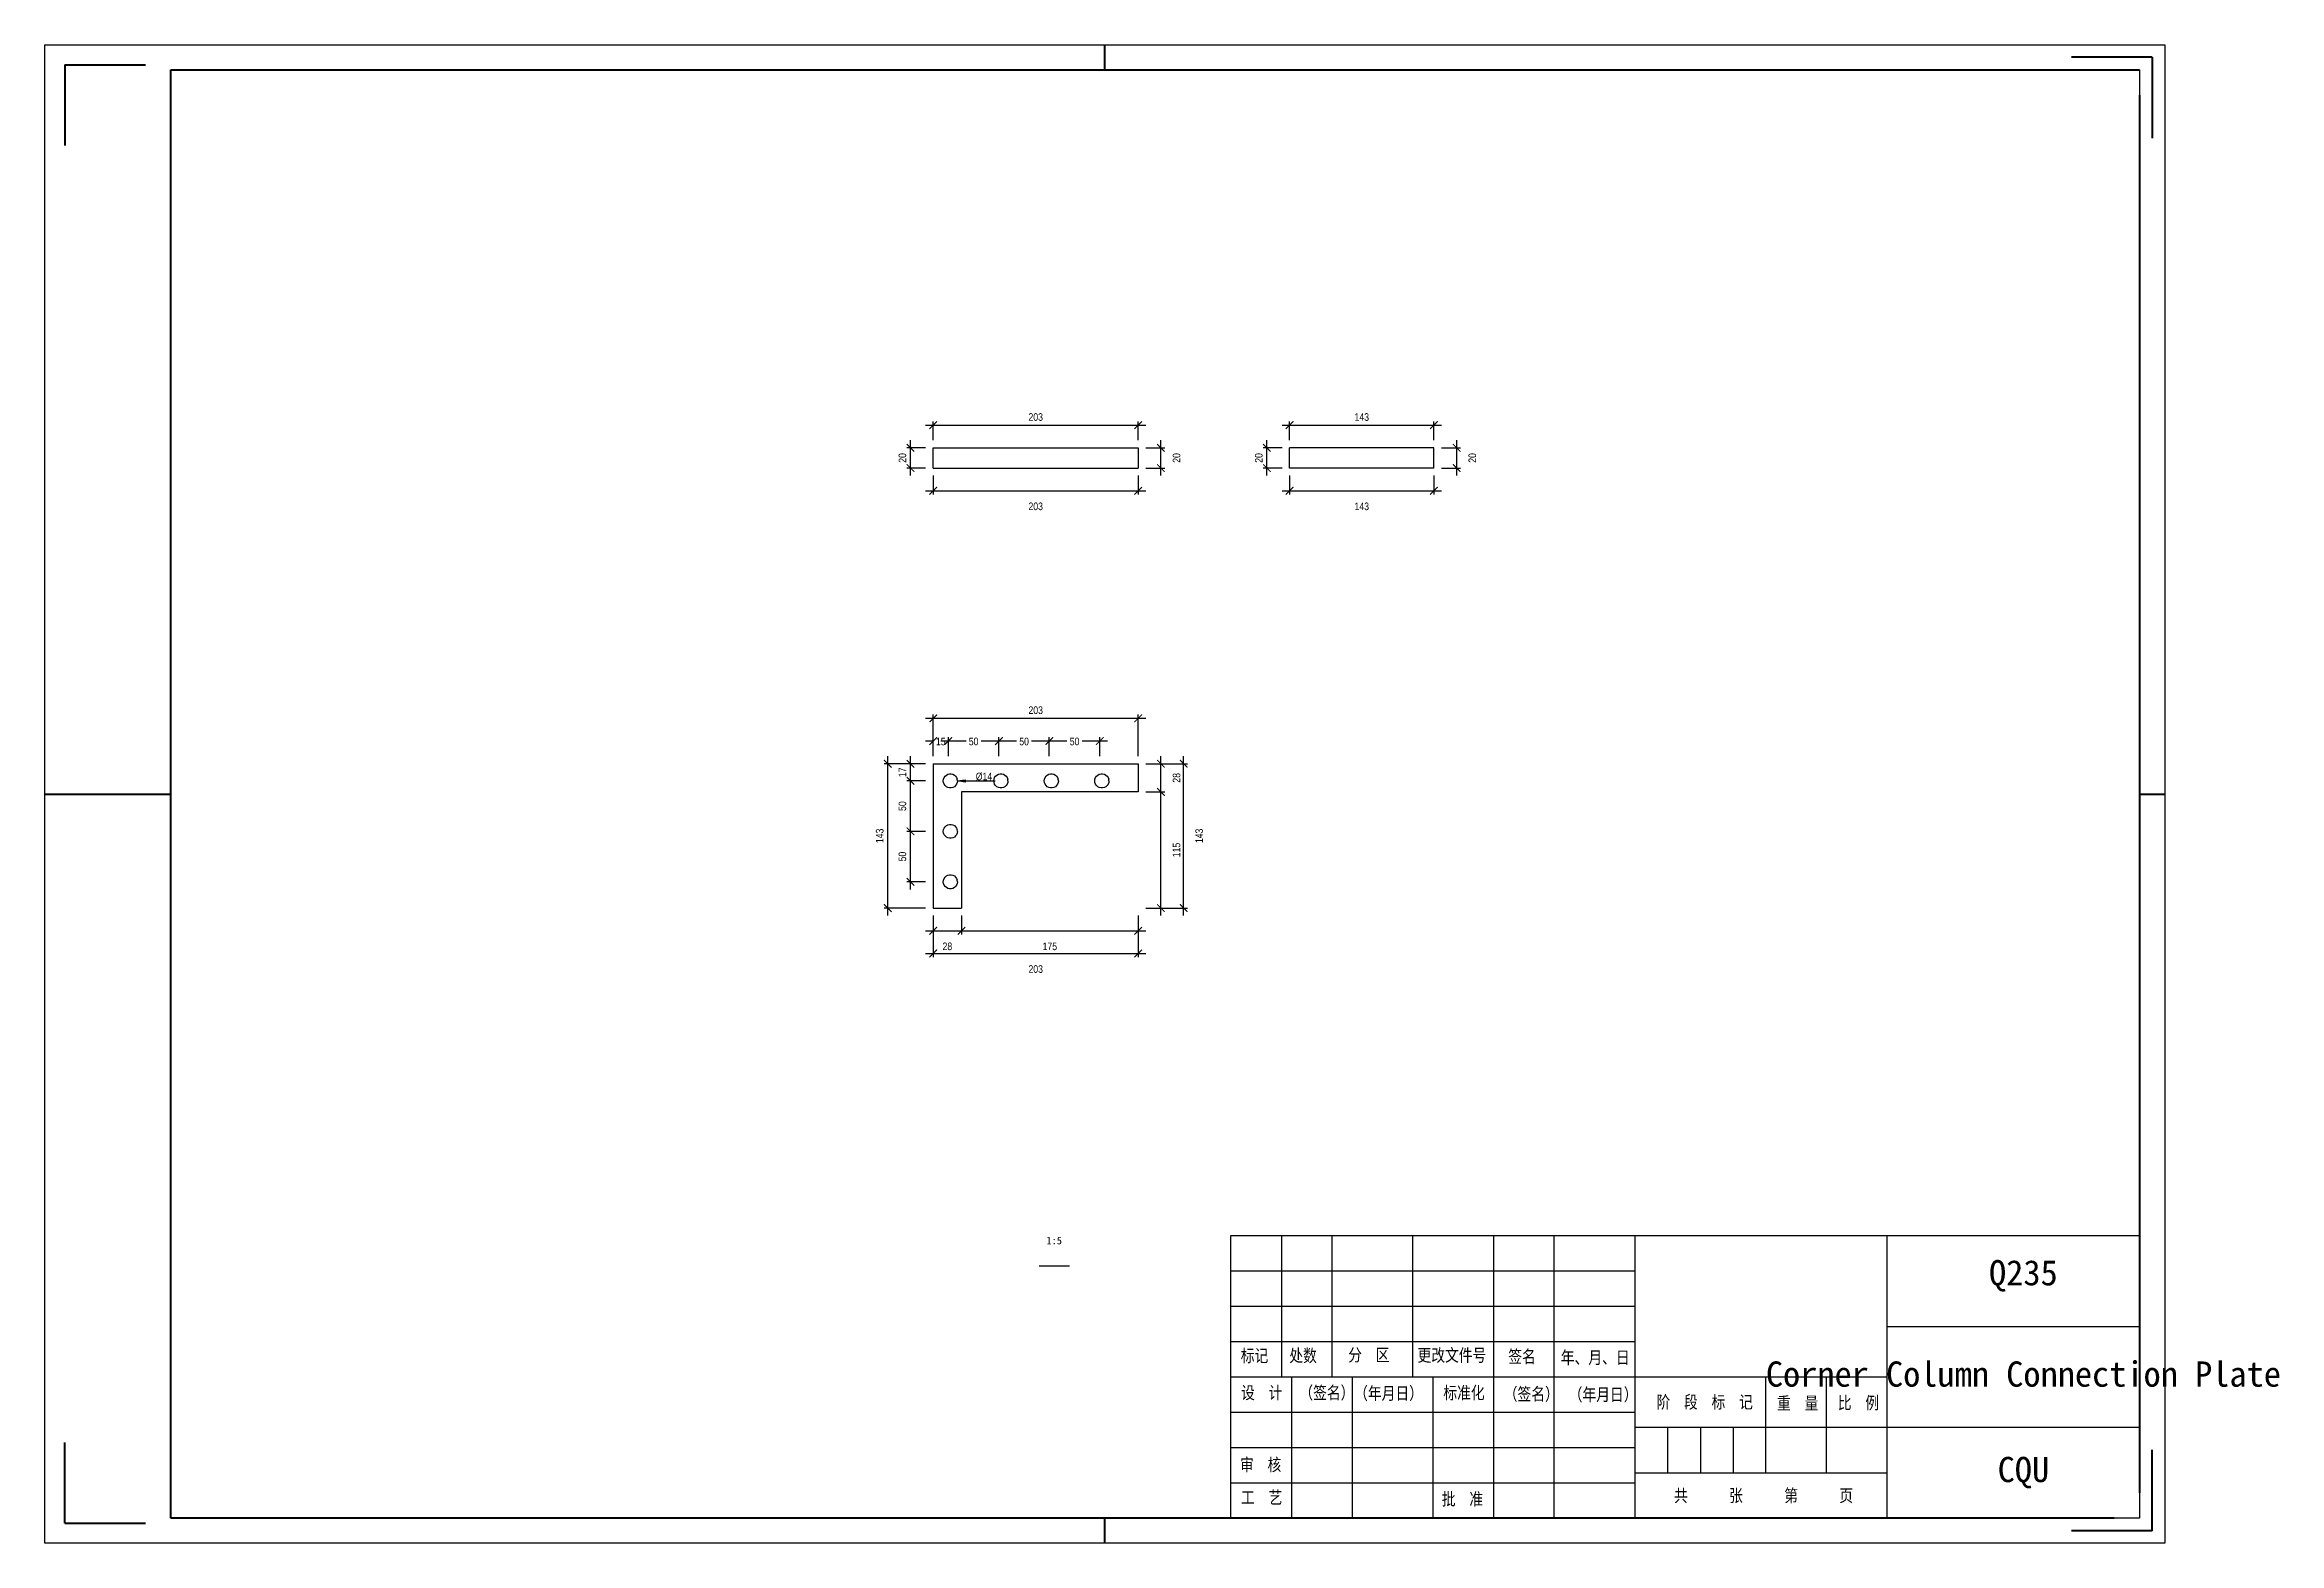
# Model space of a CAD drawing. Header units: millimetres. Extents: x 0 to 1925, y 0 to 4345.
# Drawn here: x 1470 to 1912.7, y 0 to 297 of the extents above; entities that cross this region are included whole.
import ezdxf

# ---------------------------------------------------------------- set-up
doc = ezdxf.new("R2010")
doc.units = ezdxf.units.MM
doc.layers.add('总内框线', color=7, linetype='Continuous', lineweight=50)
doc.layers.add('总外框线', color=7, linetype='Continuous', lineweight=30)
doc.styles.add('OpenSansCondensed-Light', font='OpenSansCondensed-Light.ttf')
doc.styles.add('陈杰（2）', font='gbenor.shx', dxfattribs={"width": 0.8, "bigfont": 'gbcbig.shx'})
doc.dimstyles.new('EZ_RADIUS', dxfattribs={"dimtxt": 0.25, "dimasz": 0.25, "dimexe": 0.375, "dimexo": 0.125, "dimgap": 0.1, "dimtad": 1, "dimlfac": 100, "dimzin": 12, "dimdsep": 46, "dimtxsty": 'OpenSansCondensed-Light', "dimblk": 'CLOSEDBLANK', "dimcen": 0, "dimazin": 3, "dimtfac": 0.5, "dimtofl": 0, "dimtmove": 1, "dimatfit": 3, "dimarcsym": 0})
doc.dimstyles.new('EZDXF', dxfattribs={"dimtxt": 0.25, "dimasz": 0.175, "dimexe": 0.375, "dimexo": 0.125, "dimgap": 0.1, "dimtad": 1, "dimlfac": 100, "dimzin": 12, "dimdsep": 46, "dimtxsty": 'OpenSansCondensed-Light', "dimblk": 'ARCHTICK', "dimcen": 2.5, "dimazin": 3, "dimtfac": 0.5, "dimtmove": 2, "dimatfit": 3, "dimarcsym": 0})

msp = doc.modelspace()

# ---------------------------------------------------------------- texts
at = {"attachment_point": 5}
for s, insert, char_height in [('1:5', (1670, 60), 1.5), ('Q235', (1862, 53), 5), ('Corner Column Connection Plate', (1862, 33.5), 5), ('CQU', (1862, 14), 5)]:
    msp.add_mtext(s, dxfattribs=dict(at, insert=insert, char_height=char_height))
at = {"char_height": 2.5, "width": 93.0192856, "attachment_point": 1, "style": '陈杰（2）'}
for s, insert in [('{\\fSimSun|b0|i0|c134|p2;标记}', (1706.95482, 38.44053)), ('{\\fSimSun|b0|i0|c134|p2;处数}', (1716.57596, 38.45543)), ('{\\fSimSun|b0|i0|c134|p2;分\u3000区}', (1728.23692, 38.57959)), ('{\\fSimSun|b0|i0|c134|p2;更改文件号}', (1741.97169, 38.52496)), ('{\\fSimSun|b0|i0|c134|p2;签名}', (1759.95608, 38.2667)), ('{\\fSimSun|b0|i0|c134|p2;年、月、日}', (1770.35064, 38.07301)), ('{\\fSimSun|b0|i0|c134|p2;设\u3000计}', (1707.01432, 31.10007)), ('{\\fSimSun|b0|i0|c134|p2;（签名）}', (1718.55629, 31.10007)), ('{\\fSimSun|b0|i0|c134|p2;\u3000（年月日）}', (1726.68156, 30.98584)), ('{\\fSimSun|b0|i0|c134|p2;标准化}', (1747.08823, 31.08517)), ('{\\fSimSun|b0|i0|c134|p2;（签名）}', (1759.05516, 30.83685)), ('{\\fSimSun|b0|i0|c134|p2;（年月日）}', (1771.923, 30.73752)), ('{\\fSimSun|b0|i0|c134|p2;阶\u3000段\u3000标\u3000记}', (1789.30395, 29.25254)), ('{\\fSimSun|b0|i0|c134|p2;重\u3000量}', (1813.18681, 29.02408)), ('{\\fSimSun|b0|i0|c134|p2;比\u3000例}', (1825.23873, 29.09361)), ('{\\fSimSun|b0|i0|c134|p2;审\u3000核}', (1706.81034, 16.83138)), ('{\\fSimSun|b0|i0|c134|p2;工\u3000艺}', (1707.01432, 10.34515)), ('{\\fSimSun|b0|i0|c134|p2;批\u3000准}', (1746.78226, 10.0273)), ('{\\fSimSun|b0|i0|c134|p2;共\u3000\u3000\u3000张\u3000\u3000\u3000第\u3000\u3000\u3000页}', (1792.79713, 10.72757))]:
    msp.add_mtext(s, dxfattribs=dict(at, insert=insert))

# ---------------------------------------------------------------- blocks, each defined once
blk = doc.blocks.new('_ARCHTICK')
at = {"color": 0, "linetype": 'ByBlock', "const_width": 0.15}
blk.add_lwpolyline([(-0.5, -0.5), (0.5, 0.5)], dxfattribs=at)
blk = doc.blocks.new('_CLOSED')
at = {"color": 0, "linetype": 'ByBlock'}
blk.add_line((0, 0), (-1, 0), dxfattribs=at)
blk.add_lwpolyline([(-1, 0.16), (0, 0), (-1, -0.16)], close=True, dxfattribs=at)
blk = doc.blocks.new('*D47')
at = {"transparency": 16777216}
for p, q in [((1652.33, 151.1), (1653.83, 151.1)), ((1653.83, 151.1), (1658.33, 151.1))]:
    blk.add_line(p, q, dxfattribs=at)
at = {"layer": 'Defpoints', "transparency": 16777216}
for p in [(1649.43, 151.1), (1650.83, 151.1)]:
    blk.add_point(p, dxfattribs=at)
at = {"transparency": 16777216, "xscale": 1.5, "yscale": 1.5, "rotation": 179.9999999999997}
blk.add_blockref('_CLOSED', (1650.83, 151.1), dxfattribs=at)
at = {"transparency": 16777216, "insert": (1656.08, 151.95), "char_height": 1.5, "attachment_point": 5, "style": 'OpenSansCondensed-Light'}
blk.add_mtext('%%c14', dxfattribs=at)

# ---------------------------------------------------------------- dimensions: what is measured, and where the dimension line sits
for base, p1, p2, location, override in [((1646.02901, 221.6), (1646.02901, 217.1), (1686.62901, 217.1), (1666.32901, 223.2), {"dimtxt": 1.5, "dimasz": 1.5, "dimexe": 0.75, "dimexo": 1.5, "dimtad": 1, "dimlfac": 5, "dimblk": 'ARCHTICK', "dimsah": 0, "dimtsz": 0, "dimdle": 1.5, "dimtmove": 2}), ((1716.62901, 221.6), (1716.62901, 217.1), (1745.22901, 217.1), (1730.92901, 223.2), {"dimtxt": 1.5, "dimasz": 1.5, "dimexe": 0.75, "dimexo": 1.5, "dimtad": 1, "dimlfac": 5, "dimblk": 'ARCHTICK', "dimsah": 0, "dimtsz": 0, "dimdle": 1.5, "dimtmove": 2}), ((1646.02901, 208.6), (1646.02901, 213.1), (1686.62901, 213.1), (1666.32901, 205.5), {"dimtxt": 1.5, "dimasz": 1.5, "dimexe": 0.75, "dimexo": 1.5, "dimtad": 4, "dimlfac": 5, "dimblk": 'ARCHTICK', "dimsah": 0, "dimtsz": 0, "dimdle": 1.5, "dimtmove": 2}), ((1716.62901, 208.6), (1716.62901, 213.1), (1745.22901, 213.1), (1730.92901, 205.5), {"dimtxt": 1.5, "dimasz": 1.5, "dimexe": 0.75, "dimexo": 1.5, "dimtad": 4, "dimlfac": 5, "dimblk": 'ARCHTICK', "dimsah": 0, "dimtsz": 0, "dimdle": 1.5, "dimtmove": 2}), ((1646.02901, 163.5), (1646.02901, 154.5), (1686.62901, 154.5), (1666.32901, 165.1), {"dimtxt": 1.5, "dimasz": 1.5, "dimexe": 0.75, "dimexo": 1.5, "dimtad": 1, "dimlfac": 5, "dimblk": 'ARCHTICK', "dimsah": 0, "dimtsz": 0, "dimdle": 1.5, "dimtmove": 2}), ((1649.02901, 159), (1649.02901, 154.5), (1646.02901, 154.5), (1647.52901, 158.9), {"dimtxt": 1.5, "dimasz": 1.5, "dimexe": 0.75, "dimexo": 1.5, "dimtad": 1, "dimlfac": 5, "dimblk": 'ARCHTICK', "dimsah": 0, "dimtsz": 0, "dimdle": 1.5, "dimtmove": 2}), ((1659.02901, 159), (1659.02901, 154.5), (1649.02901, 154.5), (1654.02901, 158.9), {"dimtxt": 1.5, "dimasz": 1.5, "dimexe": 0.75, "dimexo": 1.5, "dimtad": 1, "dimlfac": 5, "dimblk": 'ARCHTICK', "dimsah": 0, "dimtsz": 0, "dimdle": 1.5, "dimtmove": 2}), ((1669.02901, 159), (1669.02901, 154.5), (1659.02901, 154.5), (1664.02901, 158.9), {"dimtxt": 1.5, "dimasz": 1.5, "dimexe": 0.75, "dimexo": 1.5, "dimtad": 1, "dimlfac": 5, "dimblk": 'ARCHTICK', "dimsah": 0, "dimtsz": 0, "dimdle": 1.5, "dimtmove": 2}), ((1679.02901, 159), (1679.02901, 154.5), (1669.02901, 154.5), (1674.02901, 158.9), {"dimtxt": 1.5, "dimasz": 1.5, "dimexe": 0.75, "dimexo": 1.5, "dimtad": 1, "dimlfac": 5, "dimblk": 'ARCHTICK', "dimsah": 0, "dimtsz": 0, "dimdle": 1.5, "dimtmove": 2}), ((1646.02901, 121.4), (1646.02901, 125.9), (1651.62901, 125.9), (1648.82901, 118.3), {"dimtxt": 1.5, "dimasz": 1.5, "dimexe": 0.75, "dimexo": 1.5, "dimtad": 4, "dimlfac": 5, "dimblk": 'ARCHTICK', "dimsah": 0, "dimtsz": 0, "dimdle": 1.5, "dimtmove": 2}), ((1646.02901, 116.9), (1646.02901, 125.9), (1686.62901, 125.9), (1666.32901, 113.8), {"dimtxt": 1.5, "dimasz": 1.5, "dimexe": 0.75, "dimexo": 1.5, "dimtad": 4, "dimlfac": 5, "dimblk": 'ARCHTICK', "dimsah": 0, "dimtsz": 0, "dimdle": 1.5, "dimtmove": 2}), ((1651.62901, 121.4), (1651.62901, 125.9), (1686.62901, 125.9), (1669.12901, 118.3), {"dimtxt": 1.5, "dimasz": 1.5, "dimexe": 0.75, "dimexo": 1.5, "dimtad": 4, "dimlfac": 5, "dimblk": 'ARCHTICK', "dimsah": 0, "dimtsz": 0, "dimdle": 1.5, "dimtmove": 2})]:
    msp.add_linear_dim(base=base, p1=p1, p2=p2, location=location, dimstyle='EZDXF', override=override).render()
for base, p1, p2, location, override in [((1641.52901, 213.1), (1646.02901, 213.1), (1646.02901, 217.1), (1639.92901, 215.1), {"dimtxt": 1.5, "dimasz": 1.5, "dimexe": 0.75, "dimexo": 1.5, "dimtad": 1, "dimlfac": 5, "dimblk": 'ARCHTICK', "dimsah": 0, "dimtsz": 0, "dimdle": 1.5, "dimtmove": 2}), ((1691.12901, 213.1), (1686.62901, 213.1), (1686.62901, 217.1), (1694.22901, 215.1), {"dimtxt": 1.5, "dimasz": 1.5, "dimexe": 0.75, "dimexo": 1.5, "dimtad": 4, "dimlfac": 5, "dimblk": 'ARCHTICK', "dimsah": 0, "dimtsz": 0, "dimdle": 1.5, "dimtmove": 2}), ((1712.12901, 213.1), (1716.62901, 213.1), (1716.62901, 217.1), (1710.52901, 215.1), {"dimtxt": 1.5, "dimasz": 1.5, "dimexe": 0.75, "dimexo": 1.5, "dimtad": 1, "dimlfac": 5, "dimblk": 'ARCHTICK', "dimsah": 0, "dimtsz": 0, "dimdle": 1.5, "dimtmove": 2}), ((1749.72901, 213.1), (1745.22901, 213.1), (1745.22901, 217.1), (1752.82901, 215.1), {"dimtxt": 1.5, "dimasz": 1.5, "dimexe": 0.75, "dimexo": 1.5, "dimtad": 4, "dimlfac": 5, "dimblk": 'ARCHTICK', "dimsah": 0, "dimtsz": 0, "dimdle": 1.5, "dimtmove": 2}), ((1637.02901, 125.9), (1646.02901, 125.9), (1646.02901, 154.5), (1635.42901, 140.2), {"dimtxt": 1.5, "dimasz": 1.5, "dimexe": 0.75, "dimexo": 1.5, "dimtad": 1, "dimlfac": 5, "dimblk": 'ARCHTICK', "dimsah": 0, "dimtsz": 0, "dimdle": 1.5, "dimtmove": 2}), ((1641.52901, 151.1), (1646.02901, 151.1), (1646.02901, 154.5), (1639.92901, 152.8), {"dimtxt": 1.5, "dimasz": 1.5, "dimexe": 0.75, "dimexo": 1.5, "dimtad": 1, "dimlfac": 5, "dimblk": 'ARCHTICK', "dimsah": 0, "dimtsz": 0, "dimdle": 1.5, "dimtmove": 2}), ((1691.12901, 148.9), (1686.62901, 148.9), (1686.62901, 154.5), (1694.22901, 151.7), {"dimtxt": 1.5, "dimasz": 1.5, "dimexe": 0.75, "dimexo": 1.5, "dimtad": 4, "dimlfac": 5, "dimblk": 'ARCHTICK', "dimsah": 0, "dimtsz": 0, "dimdle": 1.5, "dimtmove": 2}), ((1695.62901, 125.9), (1686.62901, 125.9), (1686.62901, 154.5), (1698.72901, 140.2), {"dimtxt": 1.5, "dimasz": 1.5, "dimexe": 0.75, "dimexo": 1.5, "dimtad": 4, "dimlfac": 5, "dimblk": 'ARCHTICK', "dimsah": 0, "dimtsz": 0, "dimdle": 1.5, "dimtmove": 2}), ((1641.52901, 141.1), (1646.02901, 141.1), (1646.02901, 151.1), (1639.92901, 146.1), {"dimtxt": 1.5, "dimasz": 1.5, "dimexe": 0.75, "dimexo": 1.5, "dimtad": 1, "dimlfac": 5, "dimblk": 'ARCHTICK', "dimsah": 0, "dimtsz": 0, "dimdle": 1.5, "dimtmove": 2}), ((1691.12901, 125.9), (1686.62901, 125.9), (1686.62901, 148.9), (1694.22901, 137.4), {"dimtxt": 1.5, "dimasz": 1.5, "dimexe": 0.75, "dimexo": 1.5, "dimtad": 4, "dimlfac": 5, "dimblk": 'ARCHTICK', "dimsah": 0, "dimtsz": 0, "dimdle": 1.5, "dimtmove": 2}), ((1641.52901, 131.1), (1646.02901, 131.1), (1646.02901, 141.1), (1639.92901, 136.1), {"dimtxt": 1.5, "dimasz": 1.5, "dimexe": 0.75, "dimexo": 1.5, "dimtad": 1, "dimlfac": 5, "dimblk": 'ARCHTICK', "dimsah": 0, "dimtsz": 0, "dimdle": 1.5, "dimtmove": 2})]:
    msp.add_linear_dim(base=base, p1=p1, p2=p2, angle=90, location=location, dimstyle='EZDXF', override=override).render()
dim = msp.add_diameter_dim_2p(p1=(1648.03112, 151.1), p2=(1650.8269, 151.1), text='14', dimstyle='EZ_RADIUS', override={"dimtxt": 1.5, "dimasz": 1.5, "dimexe": 0.75, "dimtad": 1, "dimtoh": 1, "dimlfac": 5, "dimblk": 'CLOSED', "dimsah": 0, "dimtsz": 0})
dim.commit()
dim.dimension.update_dxf_attribs({"geometry": '*D47', "text_midpoint": (1653.8269, 151.1)})

# ---------------------------------------------------------------- linework, layer by layer
for p, q in [((1885, 292), (1885, 107)), ((1646.02901, 213.1), (1646.02901, 217.1)), ((1646.02901, 217.1), (1686.62901, 217.1)), ((1686.62901, 217.1), (1686.62901, 213.1)), ((1716.62901, 213.1), (1716.62901, 217.1)), ((1745.22901, 217.1), (1716.62901, 217.1)), ((1745.22901, 213.1), (1745.22901, 217.1)), ((1646.02901, 213.1), (1686.62901, 213.1)), ((1745.22901, 213.1), (1716.62901, 213.1)), ((1646.02901, 154.5), (1686.62901, 154.5)), ((1646.02901, 154.5), (1646.02901, 125.9)), ((1648.02901, 151.1), (1648.06901, 151.44)), ((1648.06901, 150.76), (1648.02901, 151.1)), ((1648.06901, 151.44), (1648.18901, 151.76)), ((1648.18901, 150.44), (1648.06901, 150.76)), ((1648.18901, 151.76), (1648.38901, 152.02)), ((1648.38901, 152.02), (1648.62901, 152.26)), ((1648.62901, 152.26), (1648.92901, 152.4)), ((1648.92901, 152.4), (1649.26901, 152.48)), ((1649.26901, 152.48), (1649.58901, 152.48)), ((1649.58901, 152.48), (1649.92901, 152.4)), ((1649.92901, 152.4), (1650.22901, 152.26)), ((1650.22901, 152.26), (1650.46901, 152.02)), ((1650.46901, 152.02), (1650.66901, 151.76)), ((1650.66901, 151.76), (1650.78901, 151.44)), ((1650.78901, 150.76), (1650.66901, 150.44)), ((1650.82901, 151.1), (1650.78901, 151.44)), ((1650.82901, 151.1), (1650.78901, 150.76)), ((1658.02901, 151.1), (1658.06901, 151.44)), ((1658.06901, 150.76), (1658.02901, 151.1)), ((1658.06901, 151.44), (1658.18901, 151.76)), ((1658.18901, 150.44), (1658.06901, 150.76)), ((1658.18901, 151.76), (1658.38901, 152.02)), ((1658.38901, 152.02), (1658.62901, 152.26)), ((1658.62901, 152.26), (1658.92901, 152.4)), ((1658.92901, 152.4), (1659.26901, 152.48)), ((1659.26901, 152.48), (1659.58901, 152.48)), ((1659.58901, 152.48), (1659.92901, 152.4)), ((1659.92901, 152.4), (1660.22901, 152.26)), ((1660.22901, 152.26), (1660.46901, 152.02)), ((1660.46901, 152.02), (1660.66901, 151.76)), ((1660.66901, 151.76), (1660.78901, 151.44)), ((1660.78901, 150.76), (1660.66901, 150.44)), ((1660.82901, 151.1), (1660.78901, 151.44)), ((1660.82901, 151.1), (1660.78901, 150.76)), ((1668.02901, 151.1), (1668.06901, 151.44)), ((1668.06901, 150.76), (1668.02901, 151.1)), ((1668.06901, 151.44), (1668.18901, 151.76)), ((1668.18901, 150.44), (1668.06901, 150.76)), ((1668.18901, 151.76), (1668.38901, 152.02)), ((1668.38901, 152.02), (1668.62901, 152.26)), ((1668.62901, 152.26), (1668.92901, 152.4)), ((1668.92901, 152.4), (1669.26901, 152.48)), ((1669.26901, 152.48), (1669.58901, 152.48)), ((1669.58901, 152.48), (1669.92901, 152.4)), ((1669.92901, 152.4), (1670.22901, 152.26)), ((1670.22901, 152.26), (1670.46901, 152.02)), ((1670.46901, 152.02), (1670.66901, 151.76)), ((1670.66901, 151.76), (1670.78901, 151.44)), ((1670.78901, 150.76), (1670.66901, 150.44)), ((1670.82901, 151.1), (1670.78901, 151.44)), ((1670.82901, 151.1), (1670.78901, 150.76)), ((1678.02901, 151.1), (1678.06901, 151.44)), ((1678.06901, 150.76), (1678.02901, 151.1)), ((1678.06901, 151.44), (1678.18901, 151.76)), ((1678.18901, 150.44), (1678.06901, 150.76)), ((1678.18901, 151.76), (1678.38901, 152.02)), ((1678.38901, 152.02), (1678.62901, 152.26)), ((1678.62901, 152.26), (1678.92901, 152.4)), ((1678.92901, 152.4), (1679.26901, 152.48)), ((1679.26901, 152.48), (1679.58901, 152.48)), ((1679.58901, 152.48), (1679.92901, 152.4)), ((1679.92901, 152.4), (1680.22901, 152.26)), ((1680.22901, 152.26), (1680.46901, 152.02)), ((1680.46901, 152.02), (1680.66901, 151.76)), ((1680.66901, 151.76), (1680.78901, 151.44)), ((1680.78901, 150.76), (1680.66901, 150.44)), ((1680.82901, 151.1), (1680.78901, 151.44)), ((1680.82901, 151.1), (1680.78901, 150.76)), ((1686.62901, 154.5), (1686.62901, 148.9)), ((1648.38901, 150.18), (1648.18901, 150.44)), ((1648.62901, 149.94), (1648.38901, 150.18)), ((1648.92901, 149.8), (1648.62901, 149.94)), ((1649.26901, 149.72), (1648.92901, 149.8)), ((1649.58901, 149.72), (1649.26901, 149.72)), ((1649.92901, 149.8), (1649.58901, 149.72)), ((1650.22901, 149.94), (1649.92901, 149.8)), ((1650.46901, 150.18), (1650.22901, 149.94)), ((1650.66901, 150.44), (1650.46901, 150.18)), ((1686.62901, 148.9), (1651.62901, 148.9)), ((1651.62901, 148.9), (1651.62901, 125.9)), ((1658.38901, 150.18), (1658.18901, 150.44)), ((1658.62901, 149.94), (1658.38901, 150.18)), ((1658.92901, 149.8), (1658.62901, 149.94)), ((1659.26901, 149.72), (1658.92901, 149.8)), ((1659.58901, 149.72), (1659.26901, 149.72)), ((1659.92901, 149.8), (1659.58901, 149.72)), ((1660.22901, 149.94), (1659.92901, 149.8)), ((1660.46901, 150.18), (1660.22901, 149.94)), ((1660.66901, 150.44), (1660.46901, 150.18)), ((1668.38901, 150.18), (1668.18901, 150.44)), ((1668.62901, 149.94), (1668.38901, 150.18)), ((1668.92901, 149.8), (1668.62901, 149.94)), ((1669.26901, 149.72), (1668.92901, 149.8)), ((1669.58901, 149.72), (1669.26901, 149.72)), ((1669.92901, 149.8), (1669.58901, 149.72)), ((1670.22901, 149.94), (1669.92901, 149.8)), ((1670.46901, 150.18), (1670.22901, 149.94)), ((1670.66901, 150.44), (1670.46901, 150.18)), ((1678.38901, 150.18), (1678.18901, 150.44)), ((1678.62901, 149.94), (1678.38901, 150.18)), ((1678.92901, 149.8), (1678.62901, 149.94)), ((1679.26901, 149.72), (1678.92901, 149.8)), ((1679.58901, 149.72), (1679.26901, 149.72)), ((1679.92901, 149.8), (1679.58901, 149.72)), ((1680.22901, 149.94), (1679.92901, 149.8)), ((1680.46901, 150.18), (1680.22901, 149.94)), ((1680.66901, 150.44), (1680.46901, 150.18)), ((1648.06901, 141.44), (1648.18901, 141.76)), ((1648.18901, 141.76), (1648.38901, 142.02)), ((1648.38901, 142.02), (1648.62901, 142.26)), ((1648.62901, 142.26), (1648.92901, 142.4)), ((1648.92901, 142.4), (1649.26901, 142.48)), ((1649.26901, 142.48), (1649.58901, 142.48)), ((1649.58901, 142.48), (1649.92901, 142.4)), ((1649.92901, 142.4), (1650.22901, 142.26)), ((1650.22901, 142.26), (1650.46901, 142.02)), ((1650.46901, 142.02), (1650.66901, 141.76)), ((1650.66901, 141.76), (1650.78901, 141.44)), ((1648.02901, 141.1), (1648.06901, 141.44)), ((1648.06901, 140.76), (1648.02901, 141.1)), ((1648.18901, 140.44), (1648.06901, 140.76)), ((1648.38901, 140.18), (1648.18901, 140.44)), ((1648.62901, 139.94), (1648.38901, 140.18)), ((1648.92901, 139.8), (1648.62901, 139.94)), ((1649.26901, 139.72), (1648.92901, 139.8)), ((1649.58901, 139.72), (1649.26901, 139.72)), ((1649.92901, 139.8), (1649.58901, 139.72)), ((1650.22901, 139.94), (1649.92901, 139.8)), ((1650.46901, 140.18), (1650.22901, 139.94)), ((1650.66901, 140.44), (1650.46901, 140.18)), ((1650.78901, 140.76), (1650.66901, 140.44)), ((1650.82901, 141.1), (1650.78901, 141.44)), ((1650.82901, 141.1), (1650.78901, 140.76)), ((1648.02901, 131.1), (1648.06901, 131.44)), ((1648.06901, 130.76), (1648.02901, 131.1)), ((1648.06901, 131.44), (1648.18901, 131.76)), ((1648.18901, 130.44), (1648.06901, 130.76)), ((1648.18901, 131.76), (1648.38901, 132.02)), ((1648.38901, 130.18), (1648.18901, 130.44)), ((1648.38901, 132.02), (1648.62901, 132.26)), ((1648.62901, 129.94), (1648.38901, 130.18)), ((1648.62901, 132.26), (1648.92901, 132.4)), ((1648.92901, 129.8), (1648.62901, 129.94)), ((1648.92901, 132.4), (1649.26901, 132.48)), ((1649.26901, 129.72), (1648.92901, 129.8)), ((1649.26901, 132.48), (1649.58901, 132.48)), ((1649.58901, 129.72), (1649.26901, 129.72)), ((1649.58901, 132.48), (1649.92901, 132.4)), ((1649.92901, 129.8), (1649.58901, 129.72)), ((1649.92901, 132.4), (1650.22901, 132.26)), ((1650.22901, 129.94), (1649.92901, 129.8)), ((1650.22901, 132.26), (1650.46901, 132.02)), ((1650.46901, 130.18), (1650.22901, 129.94)), ((1650.46901, 132.02), (1650.66901, 131.76)), ((1650.66901, 130.44), (1650.46901, 130.18)), ((1650.66901, 131.76), (1650.78901, 131.44)), ((1650.78901, 130.76), (1650.66901, 130.44)), ((1650.82901, 131.1), (1650.78901, 131.44)), ((1650.82901, 131.1), (1650.78901, 130.76)), ((1646.02901, 125.9), (1651.62901, 125.9)), ((1705, 61), (1885, 61)), ((1705, 5), (1705, 61)), ((1715, 61), (1715, 33)), ((1725, 61), (1725, 33)), ((1741, 61), (1741, 33)), ((1757, 61), (1757, 33)), ((1769, 61), (1769, 5)), ((1785, 61), (1785, 5)), ((1835, 5), (1835, 61)), ((1885, 61), (1885, 5)), ((1667, 55), (1673, 55)), ((1705, 54), (1785, 54)), ((1705, 47), (1785, 47)), ((1705, 40), (1785, 40)), ((1835, 43), (1885, 43)), ((1705, 33), (1835, 33)), ((1717, 33), (1717, 5)), ((1729, 33), (1729, 5)), ((1745, 33), (1745, 5)), ((1757, 33), (1757, 5)), ((1811, 14), (1811, 33)), ((1823, 14), (1823, 33)), ((1705, 26), (1785, 26)), ((1785, 23), (1835, 23)), ((1791.5, 23), (1791.5, 14)), ((1798, 23), (1798, 14)), ((1804.5, 23), (1804.5, 14)), ((1835, 23), (1885, 23)), ((1705, 19), (1785, 19)), ((1785, 14), (1835, 14)), ((1705, 12), (1785, 12)), ((1885, 5), (1705, 5))]:
    msp.add_line(p, q)
at = {"layer": '总内框线'}
for p, q in [((1680, 292), (1680, 297)), ((1474, 293), (1474, 277)), ((1474, 293), (1490, 293)), ((1887.5, 294.5), (1871.5, 294.5)), ((1887.5, 294.5), (1887.5, 278.5)), ((1495, 5), (1495, 292)), ((1495, 292), (1885, 292)), ((1885, 287), (1885, 10)), ((1470, 148.5), (1495, 148.5)), ((1885, 148.5), (1890, 148.5)), ((1474, 4), (1474, 20)), ((1887.5, 2.5), (1887.5, 18.5)), ((1880, 5), (1495, 5)), ((1680, 0), (1680, 5)), ((1474, 4), (1490, 4)), ((1887.5, 2.5), (1871.5, 2.5))]:
    msp.add_line(p, q, dxfattribs=at)
at = {"layer": '总外框线'}
for p, q in [((1470, 0), (1470, 297)), ((1470, 297), (1890, 297)), ((1890, 297), (1890, 0)), ((1890, 0), (1470, 0))]:
    msp.add_line(p, q, dxfattribs=at)

msp.set_redraw_order([(e.dxf.handle, doc.entitydb.next_handle()) for e in msp.query("TEXT MTEXT ATTDEF DIMENSION ARC_DIMENSION")])  # texts and dimensions are drawn at this point

doc.saveas('drawing.dxf')
